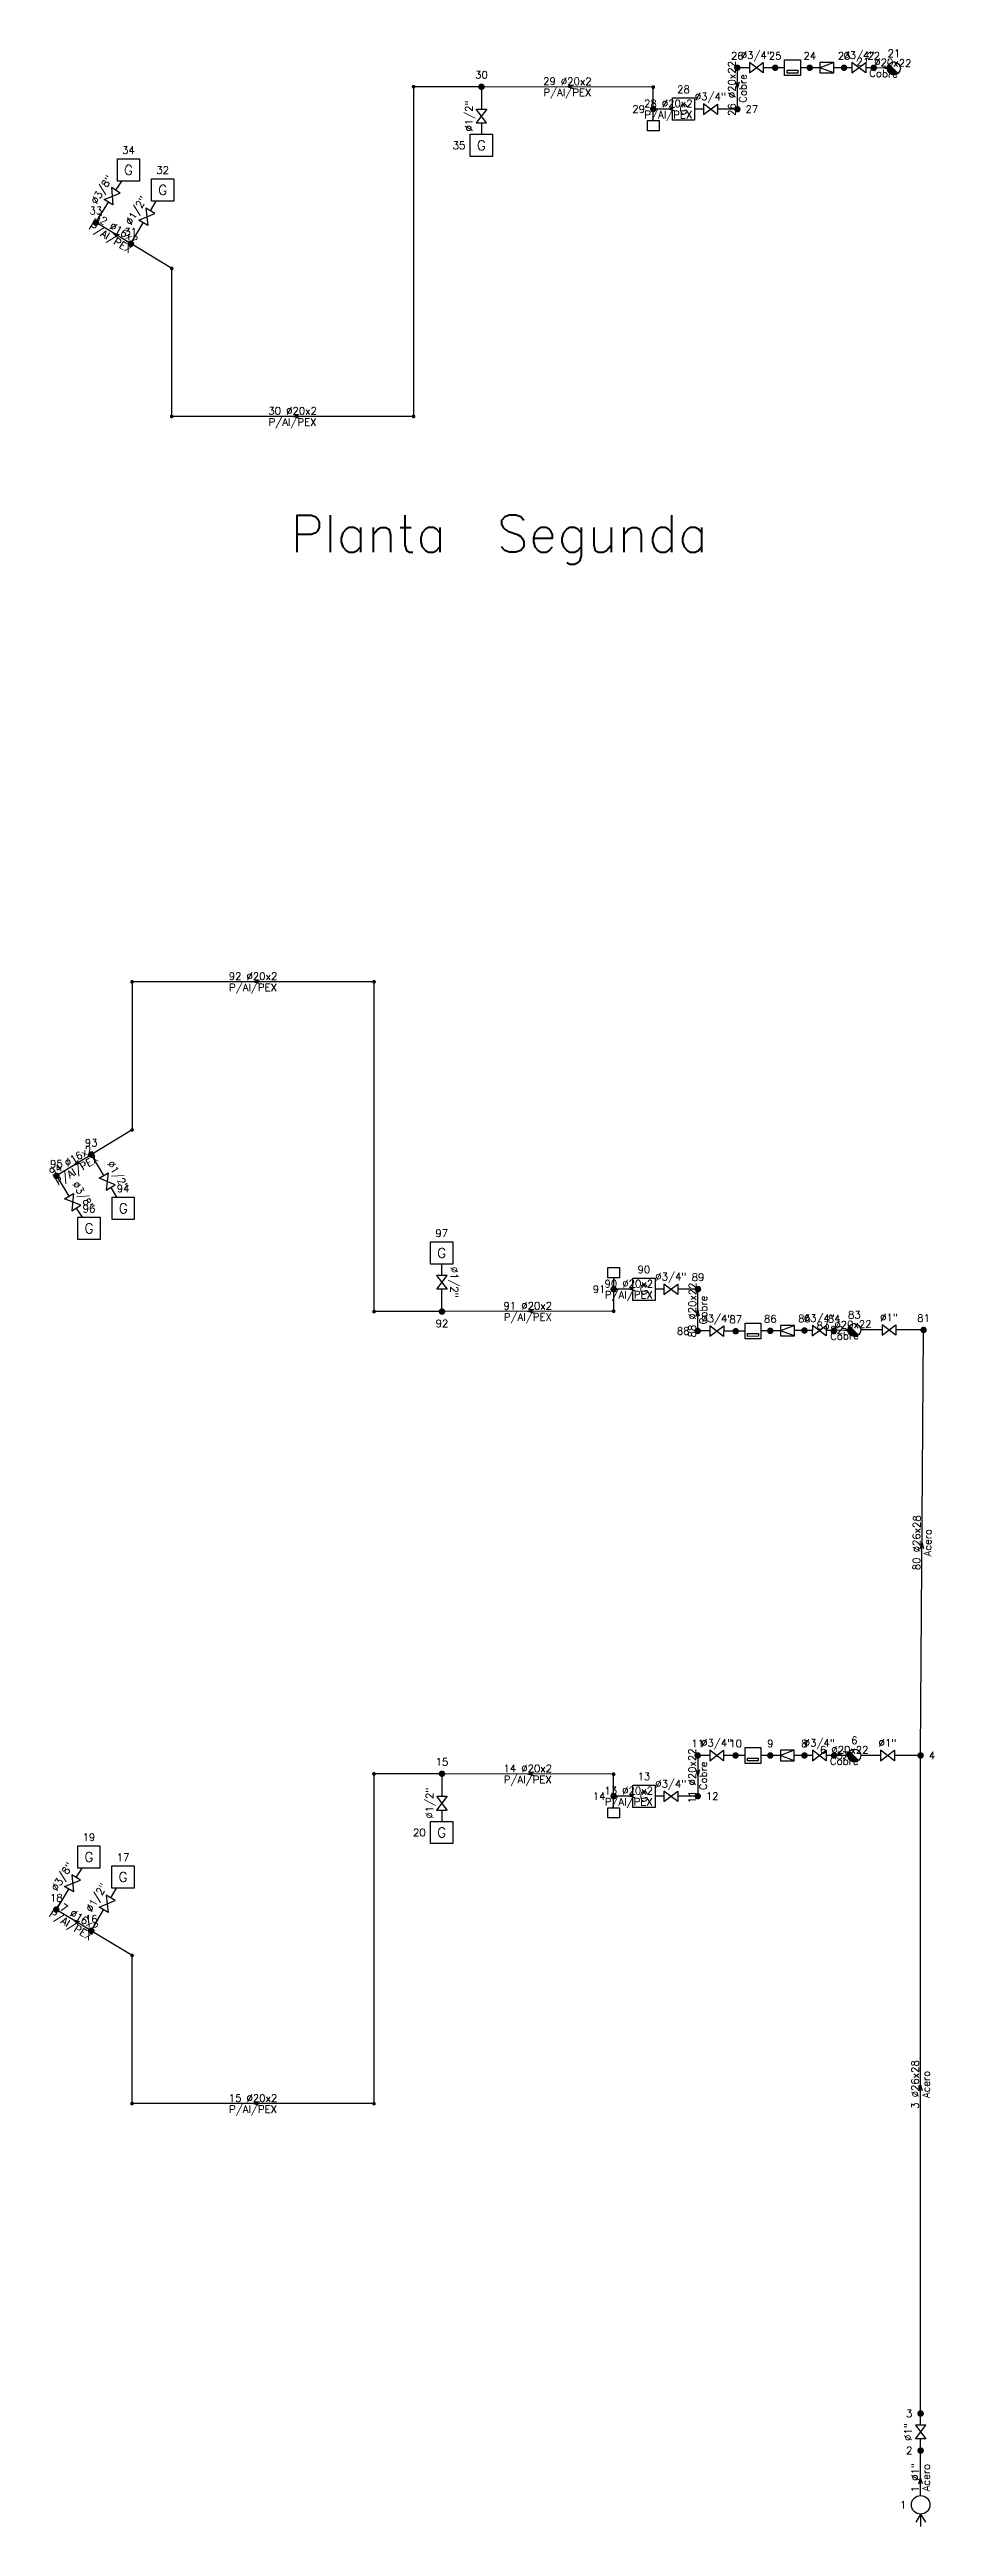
# Model space of a CAD drawing. Header units: metres. Extents: x -46.6 to 10.1, y -1.4 to 97.6.
# Drawn here: x -14.83 to -7.66, y 19.71 to 39.78 of the extents above; entities that cross this region are included whole.
import ezdxf
from ezdxf.enums import TextEntityAlignment as Align

# ---------------------------------------------------------------- set-up
doc = ezdxf.new("R2010")
doc.units = ezdxf.units.M
doc.header["$LTSCALE"] = 12.7
doc.layers.get('0').update_dxf_attribs({"linetype": 'CONTINUOUS'})
doc.layers.add('TEXTO_NUDOS', color=7, linetype='CONTINUOUS')
doc.layers.add('UNIFILAR', color=7, linetype='CONTINUOUS')
doc.layers.add('TEXTO_RAMAS', color=7, linetype='CONTINUOUS', lineweight=18)
doc.styles.add('ROMANS', font='Romans', dxfattribs={"height": 0.0635})

msp = doc.modelspace()

# ---------------------------------------------------------------- texts
at = {"color": 7, "linetype": 'Continuous', "style": 'ROMANS'}
msp.add_text('Planta  Segunda', height=0.30011, dxfattribs=at).set_placement((-11.187, 35.706), align=Align.CENTER)
at = {"layer": 'TEXTO_NUDOS', "color": 30, "linetype": 'Continuous', "style": 'ROMANS'}
for s, p in [('26', (-9.258, 39.698)), ('25', (-8.951, 39.698)), ('24', (-8.671, 39.698)), ('23', (-8.393, 39.698)), ('22', (-8.153, 39.698)), ('21', (-7.989, 39.719)), ('30', (-11.331, 39.544)), ('28', (-9.694, 39.427)), ('34', (-14.191, 38.934)), ('32', (-13.914, 38.772)), ('33', (-14.455, 38.444)), ('31', (-14.173, 38.272)), ('93', (-14.493, 30.891)), ('95', (-14.775, 30.72)), ('94', (-14.234, 30.52)), ('96', (-14.511, 30.357)), ('97', (-11.653, 30.158)), ('90', (-10.015, 29.864)), ('89', (-9.577, 29.801)), ('87', (-9.271, 29.46)), ('86', (-8.991, 29.464)), ('85', (-8.714, 29.466)), ('84', (-8.474, 29.465)), ('83', (-8.31, 29.497)), ('81', (-7.749, 29.47)), ('6', (-8.31, 26.049)), ('15', (-11.651, 25.874)), ('11', (-9.579, 26.023)), ('10', (-9.272, 26.023)), ('9', (-8.991, 26.023)), ('8', (-8.714, 26.023)), ('13', (-10.015, 25.756)), ('19', (-14.512, 25.264)), ('17', (-14.235, 25.101)), ('18', (-14.776, 24.773)), ('16', (-14.493, 24.602))]:
    msp.add_text(s, height=0.06, dxfattribs=at).set_placement(p, align=Align.CENTER)
for s, p in [('29', (-10.006, 39.297)), ('35', (-11.462, 39.003)), ('91', (-10.326, 29.734)), ('88', (-9.645, 29.396)), ('82', (-8.402, 29.404)), ('5', (-8.403, 25.956)), ('14', (-10.326, 25.626)), ('20', (-11.783, 25.332)), ('3', (-7.84, 20.624)), ('2', (-7.84, 20.324)), ('1', (-7.888, 19.884))]:
    msp.add_text(s, height=0.06, dxfattribs=at).set_placement(p, align=Align.MIDDLE_RIGHT)
for s, p in [('27', (-9.192, 39.296)), ('7', (-8.408, 25.956)), ('4', (-7.707, 25.956)), ('12', (-9.513, 25.626))]:
    msp.add_text(s, height=0.06, dxfattribs=at).set_placement(p, align=Align.MIDDLE_LEFT)
msp.add_text('92', height=0.06, dxfattribs=at).set_placement((-11.651, 29.487), align=Align.TOP_CENTER)
at = {"layer": 'TEXTO_RAMAS', "color": 30, "linetype": 'Continuous', "style": 'ROMANS'}
for s, p in [('Ø3/4"', (-9.104, 39.703)), ('Ø3/4"', (-8.273, 39.703)), ('28 Ø20x2', (-9.817, 39.312)), ('30 Ø20x2', (-12.861, 36.821)), ('92 Ø20x2', (-13.182, 32.24)), ('90 Ø20x2', (-10.137, 29.749)), ('Ø3/4"', (-9.425, 26.028)), ('Ø3/4"', (-8.594, 26.028)), ('6 Ø20x22', (-8.392, 25.971)), ('Ø1"', (-8.042, 26.028)), ('13 Ø20x2', (-10.138, 25.641)), ('15 Ø20x2', (-13.182, 23.15))]:
    msp.add_text(s, height=0.06, dxfattribs=at).set_placement(p, align=Align.CENTER)
for s, rotation, p in [('29 Ø20x2', 359.8625, (-10.635, 39.492)), ('26 Ø20x22', 90, (-9.273, 39.464)), ('21 Ø20x22', 358.1672, (-8.071, 39.645)), ('Ø1/2"', 89.8342, (-11.403, 39.241)), ('Ø3/4"', 359.91, (-9.476, 39.368)), ('Ø3/8"', 58.2567, (-14.383, 38.628)), ('Ø1/2"', 59.2692, (-14.104, 38.46)), ('32 Ø16x2', 328.7161, (-14.306, 38.305)), ('94 Ø16x2', 31.2839, (-14.642, 30.752)), ('Ø1/2"', 300.7308, (-14.302, 30.644)), ('Ø3/8"', 301.7433, (-14.583, 30.478)), ('Ø1/2"', 270.1658, (-11.581, 29.791)), ('Ø3/4"', 0.0887, (-9.796, 29.806)), ('88 Ø20x22', 89.6435, (-9.593, 29.566)), ('91 Ø20x2', 0.1375, (-10.956, 29.569)), ('Ø3/4"', 359.5672, (-9.424, 29.467)), ('Ø3/4"', 359.8111, (-8.594, 29.47)), ('Ø1"', 359.9551, (-8.029, 29.475)), ('83 Ø20x22', 1.8328, (-8.392, 29.416)), ('80 Ø26x28', 89.5941, (-7.776, 27.68)), ('11 Ø20x22', 90, (-9.594, 25.791)), ('14 Ø20x2', 359.8625, (-10.956, 25.821)), ('Ø3/4"', 359.9099, (-9.797, 25.697)), ('Ø1/2"', 89.8342, (-11.723, 25.57)), ('Ø3/8"', 58.2567, (-14.704, 24.958)), ('Ø1/2"', 59.2692, (-14.425, 24.79)), ('17 Ø16x2', 328.7161, (-14.627, 24.634)), ('3 Ø26x28', 90, (-7.788, 23.29)), ('Ø1"', 90, (-7.845, 20.474)), ('1 Ø1"', 90, (-7.788, 20.104))]:
    msp.add_text(s, height=0.06, rotation=rotation, dxfattribs=at).set_placement(p, align=Align.CENTER)
for s, rotation, p in [('Cobre', 90, (-9.243, 39.464)), ('Cobre', 358.1672, (-8.072, 39.615)), ('P/Al/PEX', 359.8625, (-10.635, 39.462)), ('P/Al/PEX', 328.7161, (-14.321, 38.279)), ('P/Al/PEX', 31.2839, (-14.626, 30.726)), ('P/Al/PEX', 0.1375, (-10.955, 29.539)), ('Cobre', 89.6435, (-9.563, 29.566)), ('Cobre', 1.8328, (-8.391, 29.386)), ('Acero', 89.5941, (-7.746, 27.68)), ('Cobre', 90, (-9.564, 25.791)), ('P/Al/PEX', 359.8625, (-10.956, 25.791)), ('P/Al/PEX', 328.7161, (-14.642, 24.608)), ('Acero', 90, (-7.758, 23.29)), ('Acero', 90, (-7.758, 20.104))]:
    msp.add_text(s, height=0.06, rotation=rotation, dxfattribs=at).set_placement(p, align=Align.TOP_CENTER)
for s, p in [('P/Al/PEX', (-9.817, 39.282)), ('P/Al/PEX', (-12.861, 36.791)), ('P/Al/PEX', (-13.182, 32.21)), ('P/Al/PEX', (-10.137, 29.719)), ('Cobre', (-8.392, 25.941)), ('P/Al/PEX', (-10.138, 25.611)), ('P/Al/PEX', (-13.182, 23.12))]:
    msp.add_text(s, height=0.06, dxfattribs=at).set_placement(p, align=Align.TOP_CENTER)

# ---------------------------------------------------------------- blocks, each defined once
blk = doc.blocks.new('CONEXION_PLANTAS_GAS')
at = {"color": 0, "linetype": 'Continuous'}
blk.add_circle((-0.004736, -0.005671), 1.5, dxfattribs=at)
for points in [[(-1.499779, 0.11617), (-1.504474, -0.033694), (0.363297, -1.459821), (0.216286, -1.489298)], [(-1.480147, 0.264817), (-1.499779, 0.11617), (0.506632, -1.415814), (0.363297, -1.459821)], [(-1.445772, 0.410761), (-1.480147, 0.264817), (0.644856, -1.357718), (0.506632, -1.415814)], [(-1.396999, 0.552544), (-1.445772, 0.410761), (0.77659, -1.286112), (0.644856, -1.357718)], [(-1.334315, 0.688749), (-1.396999, 0.552544), (0.900518, -1.201713), (0.77659, -1.286112)], [(-1.258346, 0.818016), (-1.334315, 0.688749), (1.0154, -1.105363), (0.900518, -1.201713)], [(-1.169852, 0.939054), (-1.258346, 0.818016), (1.047775, -1.074419), (1.0154, -1.105363)], [(-1.069716, 1.050651), (-1.169852, 0.939054), (-0.004736, -0.005671), (1.047775, -1.074419)], [(-1.504474, -0.033694), (-1.494184, -0.183278), (0.216286, -1.489298), (0.067066, -1.503952)], [(-1.494184, -0.183278), (-1.469012, -0.331087), (0.067066, -1.503952), (-0.082871, -1.503635)], [(-1.469012, -0.331087), (-1.429209, -0.475645), (-0.082871, -1.503635), (-0.232027, -1.488351)], [(-1.429209, -0.475645), (-1.375174, -0.615507), (-0.232027, -1.488351), (-0.378913, -1.458252)], [(-1.375174, -0.615507), (-1.307445, -0.749276), (-0.378913, -1.458252), (-0.52206, -1.41364)], [(-1.307445, -0.749276), (-1.226701, -0.875615), (-0.52206, -1.41364), (-0.660037, -1.35496)], [(-1.226701, -0.875615), (-1.133746, -0.993262), (-0.660037, -1.35496), (-0.791468, -1.282798)], [(-1.133746, -0.993262), (-1.029511, -1.101041), (-0.791468, -1.282798), (-0.915037, -1.197876)]]:
    blk.add_solid(points, dxfattribs=at)
blk = doc.blocks.new('CONEXION_RED_GAS')
at = {"color": 0, "linetype": 'Continuous'}
for q in [(-3.5, 0), (-2.8, 0.8), (-2.8, -0.8)]:
    blk.add_line((-1.5, 0), q, dxfattribs=at)
blk.add_circle((0, 0), 1.5, dxfattribs=at)
blk = doc.blocks.new('NUDO_DERIVACION_GAS')
at = {"color": 0, "linetype": 'Continuous'}
for points in [[(-0.742494, 0.10584), (-0.749351, 0.031185), (-0.748721, -0.043781), (-0.749351, 0.031185)], [(-0.728219, 0.179437), (-0.742494, 0.10584), (-0.74061, -0.118309), (-0.748721, -0.043781)], [(-0.706667, 0.251241), (-0.728219, 0.179437), (-0.725099, -0.191656), (-0.74061, -0.118309)], [(-0.678054, 0.320535), (-0.706667, 0.251241), (-0.702343, -0.263087), (-0.725099, -0.191656)], [(-0.642667, 0.386626), (-0.678054, 0.320535), (-0.672569, -0.33189), (-0.702343, -0.263087)], [(-0.600858, 0.448854), (-0.642667, 0.386626), (-0.636075, -0.397377), (-0.672569, -0.33189)], [(-0.553045, 0.506597), (-0.600858, 0.448854), (-0.593226, -0.458893), (-0.636075, -0.397377)], [(-0.499707, 0.559279), (-0.553045, 0.506597), (-0.544449, -0.515825), (-0.593226, -0.458893)], [(-0.441376, 0.606372), (-0.499707, 0.559279), (-0.490233, -0.567602), (-0.544449, -0.515825)], [(-0.378635, 0.647407), (-0.441376, 0.606372), (-0.431118, -0.613708), (-0.490233, -0.567602)], [(-0.31211, 0.681973), (-0.378635, 0.647407), (-0.367696, -0.653682), (-0.431118, -0.613708)], [(-0.242467, 0.709725), (-0.31211, 0.681973), (-0.300599, -0.687124), (-0.367696, -0.653682)], [(-0.170402, 0.730386), (-0.242467, 0.709725), (-0.2305, -0.713702), (-0.300599, -0.687124)], [(-0.096633, 0.743749), (-0.170402, 0.730386), (-0.158097, -0.733148), (-0.2305, -0.713702)], [(-0.0219, 0.74968), (-0.096633, 0.743749), (-0.084114, -0.745268), (-0.158097, -0.733148)], [(0.053053, 0.748121), (-0.0219, 0.74968), (-0.009291, -0.749942), (-0.084114, -0.745268)], [(0.127475, 0.739087), (0.053053, 0.748121), (0.065624, -0.747123), (-0.009291, -0.749942)], [(0.200624, 0.722669), (0.127475, 0.739087), (0.139884, -0.736839), (0.065624, -0.747123)], [(0.271768, 0.699029), (0.200624, 0.722669), (0.212747, -0.719193), (0.139884, -0.736839)], [(0.340197, 0.668406), (0.271768, 0.699029), (0.283483, -0.694361), (0.212747, -0.719193)], [(0.405227, 0.631103), (0.340197, 0.668406), (0.351388, -0.662591), (0.283483, -0.694361)], [(0.466207, 0.587495), (0.405227, 0.631103), (0.415781, -0.624201), (0.351388, -0.662591)], [(0.52253, 0.538017), (0.466207, 0.587495), (0.47602, -0.579573), (0.415781, -0.624201)], [(0.573632, 0.483163), (0.52253, 0.538017), (0.531502, -0.529155), (0.47602, -0.579573)], [(0.619002, 0.423482), (0.573632, 0.483163), (0.581674, -0.47345), (0.531502, -0.529155)], [(0.658187, 0.359569), (0.619002, 0.423482), (0.626035, -0.413014), (0.581674, -0.47345)], [(0.690796, 0.292064), (0.658187, 0.359569), (0.66414, -0.348452), (0.626035, -0.413014)], [(0.716502, 0.22164), (0.690796, 0.292064), (0.695609, -0.280407), (0.66414, -0.348452)], [(0.73505, 0.149002), (0.716502, 0.22164), (0.720128, -0.209562), (0.695609, -0.280407)], [(0.746253, 0.074875), (0.73505, 0.149002), (0.737451, -0.136622), (0.720128, -0.209562)], [(0.75, 0), (0.746253, 0.074875), (0.747407, -0.062317), (0.737451, -0.136622)]]:
    blk.add_solid(points, dxfattribs=at)
blk = doc.blocks.new('LLAVE_PASO_GAS')
at = {"color": 0, "linetype": 'Continuous'}
for p, q in [((-1.5, 1.125), (1.5, -1.125)), ((1.5, 1.125), (-1.5, -1.125)), ((-1.5, -1.125), (-1.5, 1.125)), ((1.5, -1.125), (1.5, 1.125))]:
    blk.add_line(p, q, dxfattribs=at)
blk = doc.blocks.new('APARATO_GAS')
at = {"color": 0, "linetype": 'Continuous'}
for p, q in [((-1.125, 1.125), (1.125, 1.125)), ((-1.125, -1.125), (-1.125, 1.125)), ((1.125, 1.125), (1.125, -1.125)), ((1.125, -1.125), (-1.125, -1.125))]:
    blk.add_line(p, q, dxfattribs=at)
at = {"color": 0, "linetype": 'Continuous', "style": 'ROMANS'}
blk.add_text('G', height=1, dxfattribs=at).set_placement((0, -0.5), align=Align.CENTER)
blk = doc.blocks.new('NUDO_PASO_GAS')
at = {"color": 0, "linetype": 'Continuous'}
for points in [[(-0.742494, 0.10584), (-0.749351, 0.031185), (-0.748721, -0.043781), (-0.749351, 0.031185)], [(-0.728219, 0.179437), (-0.742494, 0.10584), (-0.74061, -0.118309), (-0.748721, -0.043781)], [(-0.706667, 0.251241), (-0.728219, 0.179437), (-0.725099, -0.191656), (-0.74061, -0.118309)], [(-0.678054, 0.320535), (-0.706667, 0.251241), (-0.702343, -0.263087), (-0.725099, -0.191656)], [(-0.642667, 0.386626), (-0.678054, 0.320535), (-0.672569, -0.33189), (-0.702343, -0.263087)], [(-0.600858, 0.448854), (-0.642667, 0.386626), (-0.636075, -0.397377), (-0.672569, -0.33189)], [(-0.553045, 0.506597), (-0.600858, 0.448854), (-0.593226, -0.458893), (-0.636075, -0.397377)], [(-0.499707, 0.559279), (-0.553045, 0.506597), (-0.544449, -0.515825), (-0.593226, -0.458893)], [(-0.441376, 0.606372), (-0.499707, 0.559279), (-0.490233, -0.567602), (-0.544449, -0.515825)], [(-0.378635, 0.647407), (-0.441376, 0.606372), (-0.431118, -0.613708), (-0.490233, -0.567602)], [(-0.31211, 0.681973), (-0.378635, 0.647407), (-0.367696, -0.653682), (-0.431118, -0.613708)], [(-0.242467, 0.709725), (-0.31211, 0.681973), (-0.300599, -0.687124), (-0.367696, -0.653682)], [(-0.170402, 0.730386), (-0.242467, 0.709725), (-0.2305, -0.713702), (-0.300599, -0.687124)], [(-0.096633, 0.743749), (-0.170402, 0.730386), (-0.158097, -0.733148), (-0.2305, -0.713702)], [(-0.0219, 0.74968), (-0.096633, 0.743749), (-0.084114, -0.745268), (-0.158097, -0.733148)], [(0.053053, 0.748121), (-0.0219, 0.74968), (-0.009291, -0.749942), (-0.084114, -0.745268)], [(0.127475, 0.739087), (0.053053, 0.748121), (0.065624, -0.747123), (-0.009291, -0.749942)], [(0.200624, 0.722669), (0.127475, 0.739087), (0.139884, -0.736839), (0.065624, -0.747123)], [(0.271768, 0.699029), (0.200624, 0.722669), (0.212747, -0.719193), (0.139884, -0.736839)], [(0.340197, 0.668406), (0.271768, 0.699029), (0.283483, -0.694361), (0.212747, -0.719193)], [(0.405227, 0.631103), (0.340197, 0.668406), (0.351388, -0.662591), (0.283483, -0.694361)], [(0.466207, 0.587495), (0.405227, 0.631103), (0.415781, -0.624201), (0.351388, -0.662591)], [(0.52253, 0.538017), (0.466207, 0.587495), (0.47602, -0.579573), (0.415781, -0.624201)], [(0.573632, 0.483163), (0.52253, 0.538017), (0.531502, -0.529155), (0.47602, -0.579573)], [(0.619002, 0.423482), (0.573632, 0.483163), (0.581674, -0.47345), (0.531502, -0.529155)], [(0.658187, 0.359569), (0.619002, 0.423482), (0.626035, -0.413014), (0.581674, -0.47345)], [(0.690796, 0.292064), (0.658187, 0.359569), (0.66414, -0.348452), (0.626035, -0.413014)], [(0.716502, 0.22164), (0.690796, 0.292064), (0.695609, -0.280407), (0.66414, -0.348452)], [(0.73505, 0.149002), (0.716502, 0.22164), (0.720128, -0.209562), (0.695609, -0.280407)], [(0.746253, 0.074875), (0.73505, 0.149002), (0.737451, -0.136622), (0.720128, -0.209562)], [(0.75, 0), (0.746253, 0.074875), (0.747407, -0.062317), (0.737451, -0.136622)]]:
    blk.add_solid(points, dxfattribs=at)
blk = doc.blocks.new('TOMA_PRESION_GAS')
at = {"color": 0, "linetype": 'Continuous'}
for p, q in [((-0.046683, 0.093739), (-0.046683, 0.17616)), ((-0.046683, 0.17616), (0.046683, 0.17616)), ((0.046683, 0.093739), (-0.046683, 0.093739)), ((0, 0.093739), (0, 0.0262)), ((0.046683, 0.17616), (0.046683, 0.093739))]:
    blk.add_line(p, q, dxfattribs=at)
for points in [[(-0.025977, 0.003703), (-0.026217, 0.001091), (-0.026195, -0.001532), (-0.026217, 0.001091)], [(-0.025477, 0.006278), (-0.025977, 0.003703), (-0.025911, -0.004139), (-0.026195, -0.001532)], [(-0.024723, 0.00879), (-0.025477, 0.006278), (-0.025368, -0.006705), (-0.025911, -0.004139)], [(-0.023722, 0.011214), (-0.024723, 0.00879), (-0.024572, -0.009204), (-0.025368, -0.006705)], [(-0.022484, 0.013526), (-0.023722, 0.011214), (-0.02353, -0.011611), (-0.024572, -0.009204)], [(-0.021021, 0.015704), (-0.022484, 0.013526), (-0.022254, -0.013903), (-0.02353, -0.011611)], [(-0.019349, 0.017724), (-0.021021, 0.015704), (-0.020754, -0.016055), (-0.022254, -0.013903)], [(-0.017483, 0.019567), (-0.019349, 0.017724), (-0.019048, -0.018047), (-0.020754, -0.016055)], [(-0.015442, 0.021214), (-0.017483, 0.019567), (-0.017151, -0.019858), (-0.019048, -0.018047)], [(-0.013247, 0.02265), (-0.015442, 0.021214), (-0.015083, -0.021471), (-0.017151, -0.019858)], [(-0.010919, 0.023859), (-0.013247, 0.02265), (-0.012864, -0.02287), (-0.015083, -0.021471)], [(-0.008483, 0.02483), (-0.010919, 0.023859), (-0.010517, -0.02404), (-0.012864, -0.02287)], [(-0.005962, 0.025553), (-0.008483, 0.02483), (-0.008064, -0.024969), (-0.010517, -0.02404)], [(-0.003381, 0.026021), (-0.005962, 0.025553), (-0.005531, -0.02565), (-0.008064, -0.024969)], [(-0.000766, 0.026228), (-0.003381, 0.026021), (-0.002943, -0.026074), (-0.005531, -0.02565)], [(0.001856, 0.026174), (-0.000766, 0.026228), (-0.000325, -0.026237), (-0.002943, -0.026074)], [(0.00446, 0.025858), (0.001856, 0.026174), (0.002296, -0.026139), (-0.000325, -0.026237)], [(0.007019, 0.025283), (0.00446, 0.025858), (0.004894, -0.025779), (0.002296, -0.026139)], [(0.009508, 0.024456), (0.007019, 0.025283), (0.007443, -0.025162), (0.004894, -0.025779)], [(0.011902, 0.023385), (0.009508, 0.024456), (0.009918, -0.024293), (0.007443, -0.025162)], [(0.014177, 0.02208), (0.011902, 0.023385), (0.012294, -0.023181), (0.009918, -0.024293)], [(0.016311, 0.020554), (0.014177, 0.02208), (0.014546, -0.021838), (0.012294, -0.023181)], [(0.018281, 0.018823), (0.016311, 0.020554), (0.016654, -0.020277), (0.014546, -0.021838)], [(0.020069, 0.016904), (0.018281, 0.018823), (0.018595, -0.018513), (0.016654, -0.020277)], [(0.021656, 0.014816), (0.020069, 0.016904), (0.02035, -0.016564), (0.018595, -0.018513)], [(0.023027, 0.01258), (0.021656, 0.014816), (0.021902, -0.01445), (0.02035, -0.016564)], [(0.024168, 0.010218), (0.023027, 0.01258), (0.023235, -0.012191), (0.021902, -0.01445)], [(0.025067, 0.007754), (0.024168, 0.010218), (0.024336, -0.00981), (0.023235, -0.012191)], [(0.025716, 0.005213), (0.025067, 0.007754), (0.025194, -0.007332), (0.024336, -0.00981)], [(0.026108, 0.00262), (0.025716, 0.005213), (0.0258, -0.00478), (0.025194, -0.007332)], [(0.026239, 0), (0.026108, 0.00262), (0.026149, -0.00218), (0.0258, -0.00478)]]:
    blk.add_solid(points, dxfattribs=at)
blk = doc.blocks.new('VALVULA_REG_PRESION_GAS')
at = {"color": 0, "linetype": 'Continuous'}
for p, q in [((-1.50002, 1.125), (1.49998, 0)), ((1.49998, 1.125), (-1.50002, 1.125)), ((-1.50002, 1.125), (-1.50002, -1.125)), ((-1.50002, -1.125), (1.49998, 0)), ((1.49998, -1.125), (1.49998, 1.125)), ((-1.50002, -1.125), (1.49998, -1.125))]:
    blk.add_line(p, q, dxfattribs=at)
blk = doc.blocks.new('CONTADOR_GAS')
at = {"color": 0, "linetype": 'Continuous'}
for p, q in [((-1.125, 1.125), (1.125, 1.125)), ((-1.125, -1.125), (-1.125, 1.125)), ((-0.775, 0.775), (0.775, 0.775)), ((-0.775, 0.367113), (-0.775, 0.775)), ((0.775, 0.367113), (-0.775, 0.367113)), ((0.775, 0.775), (0.775, 0.367113)), ((1.125, 1.125), (1.125, -1.125)), ((1.125, -1.125), (-1.125, -1.125))]:
    blk.add_line(p, q, dxfattribs=at)

# ---------------------------------------------------------------- linework, layer by layer
at = {"layer": 'UNIFILAR', "color": 30, "linetype": 'Continuous'}
for p, q in [((-9.258, 39.606), (-9.258, 39.322)), ((-9.161, 39.632), (-9.232, 39.632)), ((-8.977, 39.632), (-9.048, 39.632)), ((-8.874, 39.632), (-8.924, 39.632)), ((-8.697, 39.632), (-8.747, 39.632)), ((-8.588, 39.632), (-8.644, 39.632)), ((-8.419, 39.632), (-8.476, 39.632)), ((-8.329, 39.632), (-8.367, 39.632)), ((-8.18, 39.632), (-8.217, 39.632)), ((-8.042, 39.629), (-8.127, 39.631)), ((-8.021, 39.642), (-8.071, 39.63)), ((-8.022, 39.614), (-8.071, 39.63)), ((-11.881, 39.463), (-11.881, 36.821)), ((-11.357, 39.478), (-11.866, 39.478)), ((-11.331, 39.452), (-11.331, 39.297)), ((-9.954, 39.475), (-11.304, 39.478)), ((-10.585, 39.49), (-10.635, 39.477)), ((-10.585, 39.462), (-10.635, 39.477)), ((-9.939, 39.323), (-9.939, 39.46)), ((-9.272, 39.514), (-9.258, 39.464)), ((-9.244, 39.514), (-9.258, 39.464)), ((-11.331, 39.184), (-11.332, 39.093)), ((-9.784, 39.297), (-9.913, 39.297)), ((-9.767, 39.311), (-9.817, 39.297)), ((-9.767, 39.283), (-9.817, 39.297)), ((-9.533, 39.297), (-9.604, 39.297)), ((-9.285, 39.296), (-9.42, 39.296)), ((-14.441, 38.4), (-14.352, 38.543)), ((-14.293, 38.639), (-14.246, 38.714)), ((-14.014, 38.472), (-13.967, 38.551)), ((-14.195, 38.22), (-14.432, 38.364)), ((-14.159, 38.229), (-14.072, 38.375)), ((-14.278, 38.254), (-14.314, 38.292)), ((-14.264, 38.278), (-14.314, 38.292)), ((-13.854, 38.014), (-14.15, 38.193)), ((-13.841, 36.821), (-13.841, 37.991)), ((-11.896, 36.806), (-13.826, 36.806)), ((-12.811, 36.82), (-12.861, 36.806)), ((-12.811, 36.792), (-12.861, 36.806)), ((-14.162, 32.21), (-14.162, 31.04)), ((-12.216, 32.225), (-14.147, 32.225)), ((-13.132, 32.239), (-13.182, 32.225)), ((-13.132, 32.211), (-13.182, 32.225)), ((-12.201, 29.568), (-12.201, 32.21)), ((-14.175, 31.017), (-14.471, 30.838)), ((-14.516, 30.811), (-14.753, 30.667)), ((-14.599, 30.777), (-14.634, 30.739)), ((-14.584, 30.753), (-14.634, 30.739)), ((-14.48, 30.802), (-14.393, 30.656)), ((-14.761, 30.631), (-14.673, 30.488)), ((-14.335, 30.559), (-14.288, 30.48)), ((-14.614, 30.392), (-14.567, 30.317)), ((-11.652, 29.847), (-11.652, 29.938)), ((-11.651, 29.579), (-11.652, 29.734)), ((-10.26, 29.708), (-10.26, 29.571)), ((-10.105, 29.734), (-10.234, 29.734)), ((-10.087, 29.748), (-10.137, 29.734)), ((-10.087, 29.72), (-10.137, 29.734)), ((-9.852, 29.734), (-9.925, 29.734)), ((-9.603, 29.735), (-9.74, 29.735)), ((-9.579, 29.423), (-9.577, 29.709)), ((-11.677, 29.553), (-12.186, 29.553)), ((-10.275, 29.556), (-11.625, 29.553)), ((-10.906, 29.569), (-10.956, 29.554)), ((-10.905, 29.541), (-10.956, 29.554)), ((-9.592, 29.516), (-9.578, 29.566)), ((-9.564, 29.516), (-9.578, 29.566)), ((-9.481, 29.396), (-9.553, 29.396)), ((-9.297, 29.394), (-9.369, 29.395)), ((-9.195, 29.395), (-9.245, 29.394)), ((-9.017, 29.397), (-9.068, 29.396)), ((-8.909, 29.398), (-8.965, 29.398)), ((-8.74, 29.399), (-8.796, 29.399)), ((-8.65, 29.399), (-8.687, 29.399)), ((-8.5, 29.399), (-8.538, 29.399)), ((-8.362, 29.402), (-8.448, 29.4)), ((-8.342, 29.417), (-8.392, 29.401)), ((-8.341, 29.389), (-8.392, 29.401)), ((-8.086, 29.404), (-8.257, 29.404)), ((-7.775, 29.404), (-7.973, 29.404)), ((-7.773, 25.983), (-7.749, 29.377)), ((-7.776, 27.63), (-7.761, 27.68)), ((-7.748, 27.63), (-7.761, 27.68)), ((-9.579, 25.93), (-9.579, 25.652)), ((-9.482, 25.956), (-9.553, 25.956)), ((-9.298, 25.956), (-9.369, 25.956)), ((-9.195, 25.956), (-9.245, 25.956)), ((-9.018, 25.956), (-9.068, 25.956)), ((-8.909, 25.956), (-8.965, 25.956)), ((-8.74, 25.956), (-8.796, 25.956)), ((-8.65, 25.956), (-8.688, 25.956)), ((-8.501, 25.956), (-8.538, 25.956)), ((-8.363, 25.956), (-8.448, 25.956)), ((-8.342, 25.97), (-8.392, 25.956)), ((-8.342, 25.942), (-8.392, 25.956)), ((-8.098, 25.956), (-8.258, 25.956)), ((-7.8, 25.956), (-7.986, 25.956)), ((-7.773, 20.65), (-7.773, 25.93)), ((-12.202, 25.792), (-12.202, 23.15)), ((-11.678, 25.808), (-12.187, 25.807)), ((-11.652, 25.781), (-11.652, 25.626)), ((-10.275, 25.804), (-11.625, 25.808)), ((-10.906, 25.82), (-10.956, 25.806)), ((-10.906, 25.792), (-10.956, 25.806)), ((-10.26, 25.652), (-10.26, 25.789)), ((-9.593, 25.841), (-9.579, 25.791)), ((-9.565, 25.841), (-9.579, 25.791)), ((-11.652, 25.514), (-11.653, 25.422)), ((-10.105, 25.626), (-10.234, 25.626)), ((-10.088, 25.64), (-10.138, 25.626)), ((-10.088, 25.612), (-10.138, 25.626)), ((-9.853, 25.626), (-9.925, 25.626)), ((-9.605, 25.626), (-9.741, 25.626)), ((-14.614, 24.968), (-14.567, 25.043)), ((-14.762, 24.729), (-14.673, 24.872)), ((-14.516, 24.549), (-14.753, 24.693)), ((-14.48, 24.558), (-14.393, 24.705)), ((-14.335, 24.802), (-14.288, 24.881)), ((-14.599, 24.583), (-14.635, 24.621)), ((-14.584, 24.607), (-14.635, 24.621)), ((-14.175, 24.344), (-14.471, 24.522)), ((-14.162, 23.15), (-14.162, 24.321)), ((-7.787, 23.24), (-7.773, 23.29)), ((-7.759, 23.24), (-7.773, 23.29)), ((-12.217, 23.135), (-14.147, 23.135)), ((-13.132, 23.149), (-13.182, 23.135)), ((-13.132, 23.121), (-13.182, 23.135)), ((-7.773, 20.53), (-7.773, 20.598)), ((-7.773, 20.35), (-7.773, 20.418)), ((-7.773, 19.959), (-7.773, 20.298)), ((-7.787, 20.054), (-7.773, 20.104)), ((-7.759, 20.054), (-7.773, 20.104))]:
    msp.add_line(p, q, dxfattribs=at)

# ---------------------------------------------------------------- block references
at = {"layer": 'UNIFILAR', "color": 30, "linetype": 'Continuous', "zscale": 1.00036631778}
for name, p, xscale, yscale in [('NUDO_DERIVACION_GAS', (-9.258, 39.632), 0.0350128211223, 0.0350128211223), ('NUDO_DERIVACION_GAS', (-8.951, 39.632), 0.0350128211223, 0.0350128211223), ('NUDO_DERIVACION_GAS', (-8.671, 39.632), 0.0350128211223, 0.0350128211223), ('NUDO_DERIVACION_GAS', (-8.393, 39.632), 0.0350128211223, 0.0350128211223), ('NUDO_DERIVACION_GAS', (-8.153, 39.632), 0.0350128211223, 0.0350128211223), ('CONEXION_PLANTAS_GAS', (-7.989, 39.627), 0.0350128211223, 0.0350128211223), ('NUDO_PASO_GAS', (-11.881, 39.478), 0.0200073263556, 0.0200073263556), ('NUDO_DERIVACION_GAS', (-11.331, 39.478), 0.0350128211223, 0.0350128211223), ('NUDO_PASO_GAS', (-9.939, 39.475), 0.0200073263556, 0.0200073263556), ('APARATO_GAS', (-9.694, 39.297), 0.08002930542240001, 0.08002930542240001), ('NUDO_DERIVACION_GAS', (-9.258, 39.296), 0.0350128211223, 0.0350128211223), ('APARATO_GAS', (-11.332, 39.003), 0.08002930542240001, 0.08002930542240001), ('APARATO_GAS', (-14.191, 38.804), 0.08002930542240001, 0.08002930542240001), ('APARATO_GAS', (-13.914, 38.642), 0.08002930542240001, 0.08002930542240001), ('NUDO_DERIVACION_GAS', (-14.455, 38.377), 0.0350128211223, 0.0350128211223), ('NUDO_DERIVACION_GAS', (-14.173, 38.206), 0.0350128211223, 0.0350128211223), ('NUDO_PASO_GAS', (-13.841, 38.006), 0.0200073263556, 0.0200073263556), ('NUDO_PASO_GAS', (-13.841, 36.806), 0.0200073263556, 0.0200073263556), ('NUDO_PASO_GAS', (-11.881, 36.806), 0.0200073263556, 0.0200073263556), ('NUDO_PASO_GAS', (-14.162, 32.225), 0.0200073263556, 0.0200073263556), ('NUDO_PASO_GAS', (-12.201, 32.225), 0.0200073263556, 0.0200073263556), ('NUDO_PASO_GAS', (-14.162, 31.025), 0.0200073263556, 0.0200073263556), ('NUDO_DERIVACION_GAS', (-14.493, 30.825), 0.0350128211223, 0.0350128211223), ('NUDO_DERIVACION_GAS', (-14.775, 30.653), 0.0350128211223, 0.0350128211223), ('APARATO_GAS', (-14.511, 30.227), 0.08002930542240001, 0.08002930542240001), ('APARATO_GAS', (-14.234, 30.389), 0.08002930542240001, 0.08002930542240001), ('APARATO_GAS', (-11.653, 30.028), 0.08002930542240001, 0.08002930542240001), ('TOMA_PRESION_GAS', (-10.26, 29.734), 1.00036631778, 1.00036631778), ('APARATO_GAS', (-10.015, 29.734), 0.08002930542240001, 0.08002930542240001), ('NUDO_DERIVACION_GAS', (-9.577, 29.735), 0.0350128211223, 0.0350128211223), ('NUDO_PASO_GAS', (-12.201, 29.553), 0.0200073263556, 0.0200073263556), ('NUDO_DERIVACION_GAS', (-11.651, 29.553), 0.0350128211223, 0.0350128211223), ('NUDO_PASO_GAS', (-10.26, 29.556), 0.0200073263556, 0.0200073263556), ('NUDO_DERIVACION_GAS', (-9.579, 29.396), 0.0350128211223, 0.0350128211223), ('NUDO_DERIVACION_GAS', (-9.271, 29.394), 0.0350128211223, 0.0350128211223), ('NUDO_DERIVACION_GAS', (-8.991, 29.397), 0.0350128211223, 0.0350128211223), ('NUDO_DERIVACION_GAS', (-8.714, 29.4), 0.0350128211223, 0.0350128211223), ('NUDO_DERIVACION_GAS', (-8.474, 29.399), 0.0350128211223, 0.0350128211223), ('CONEXION_PLANTAS_GAS', (-8.31, 29.404), 0.0350128211223, 0.0350128211223), ('CONEXION_PLANTAS_GAS', (-8.31, 29.404), 0.0350128211223, 0.0350128211223), ('NUDO_DERIVACION_GAS', (-7.749, 29.404), 0.0350128211223, 0.0350128211223), ('NUDO_DERIVACION_GAS', (-9.579, 25.956), 0.0350128211223, 0.0350128211223), ('NUDO_DERIVACION_GAS', (-9.272, 25.956), 0.0350128211223, 0.0350128211223), ('NUDO_DERIVACION_GAS', (-8.991, 25.956), 0.0350128211223, 0.0350128211223), ('NUDO_DERIVACION_GAS', (-8.714, 25.956), 0.0350128211223, 0.0350128211223), ('NUDO_DERIVACION_GAS', (-8.474, 25.956), 0.0350128211223, 0.0350128211223), ('CONEXION_PLANTAS_GAS', (-8.31, 25.956), 0.0350128211223, 0.0350128211223), ('CONEXION_PLANTAS_GAS', (-8.31, 25.956), 0.0350128211223, 0.0350128211223), ('NUDO_DERIVACION_GAS', (-7.773, 25.956), 0.0350128211223, 0.0350128211223), ('NUDO_PASO_GAS', (-12.202, 25.807), 0.0200073263556, 0.0200073263556), ('NUDO_DERIVACION_GAS', (-11.651, 25.808), 0.0350128211223, 0.0350128211223), ('NUDO_PASO_GAS', (-10.26, 25.804), 0.0200073263556, 0.0200073263556), ('APARATO_GAS', (-10.015, 25.626), 0.08002930542240001, 0.08002930542240001), ('NUDO_DERIVACION_GAS', (-9.579, 25.626), 0.0350128211223, 0.0350128211223), ('APARATO_GAS', (-11.653, 25.332), 0.08002930542240001, 0.08002930542240001), ('APARATO_GAS', (-14.512, 25.134), 0.08002930542240001, 0.08002930542240001), ('APARATO_GAS', (-14.235, 24.971), 0.08002930542240001, 0.08002930542240001), ('NUDO_DERIVACION_GAS', (-14.776, 24.707), 0.0350128211223, 0.0350128211223), ('NUDO_DERIVACION_GAS', (-14.493, 24.535), 0.0350128211223, 0.0350128211223), ('NUDO_PASO_GAS', (-14.162, 24.336), 0.0200073263556, 0.0200073263556), ('NUDO_PASO_GAS', (-14.162, 23.135), 0.0200073263556, 0.0200073263556), ('NUDO_PASO_GAS', (-12.202, 23.135), 0.0200073263556, 0.0200073263556), ('NUDO_DERIVACION_GAS', (-7.773, 20.624), 0.0350128211223, 0.0350128211223), ('NUDO_DERIVACION_GAS', (-7.773, 20.324), 0.0350128211223, 0.0350128211223)]:
    msp.add_blockref(name, p, dxfattribs=dict(at, xscale=xscale, yscale=yscale))
for name, p, xscale, yscale, rotation in [('LLAVE_PASO_GAS', (-9.104, 39.632), 0.03751373691675, 0.03751373691675, 180), ('CONTADOR_GAS', (-8.811, 39.632), 0.05652069695457, 0.05652069695457, 180), ('VALVULA_REG_PRESION_GAS', (-8.532, 39.632), 0.03751373691675, 0.03751373691675, 180), ('LLAVE_PASO_GAS', (-8.273, 39.632), 0.03751373691675, 0.03751373691675, 180), ('LLAVE_PASO_GAS', (-9.476, 39.296), 0.03751373691674999, 0.03751373691674999, 179.909987), ('LLAVE_PASO_GAS', (-11.331, 39.241), 0.03751373691675, 0.03751373691675, 269.834212), ('TOMA_PRESION_GAS', (-9.939, 39.297), 1.00036631778, 1.00036631778, 180), ('LLAVE_PASO_GAS', (-14.323, 38.591), 0.03751373691675, 0.03751373691675, 58.256744), ('LLAVE_PASO_GAS', (-14.043, 38.424), 0.03751373691675, 0.03751373691675, 59.269241), ('LLAVE_PASO_GAS', (-14.643, 30.44), 0.03751373691675, 0.03751373691675, 301.743256), ('LLAVE_PASO_GAS', (-14.364, 30.607), 0.03751373691675, 0.03751373691675, 300.730759), ('LLAVE_PASO_GAS', (-11.652, 29.79), 0.03751373691675, 0.03751373691675, 90.16578799999998), ('LLAVE_PASO_GAS', (-9.796, 29.734), 0.03751373691675, 0.03751373691675, 180.088708), ('LLAVE_PASO_GAS', (-9.425, 29.395), 0.03751373691675, 0.03751373691675, 179.567205), ('CONTADOR_GAS', (-9.131, 29.396), 0.05652069695457003, 0.05652069695457003, 180.674776), ('VALVULA_REG_PRESION_GAS', (-8.852, 29.398), 0.03751373691675, 0.03751373691675, 180.45019), ('LLAVE_PASO_GAS', (-8.594, 29.399), 0.03751373691674999, 0.03751373691674999, 179.811089), ('LLAVE_PASO_GAS', (-8.029, 29.404), 0.03751373691674999, 0.03751373691674999, 179.955093), ('LLAVE_PASO_GAS', (-9.425, 25.956), 0.03751373691675, 0.03751373691675, 180), ('CONTADOR_GAS', (-9.132, 25.956), 0.05652069695457, 0.05652069695457, 180), ('VALVULA_REG_PRESION_GAS', (-8.853, 25.956), 0.03751373691675, 0.03751373691675, 180), ('LLAVE_PASO_GAS', (-8.594, 25.956), 0.03751373691675, 0.03751373691675, 180), ('LLAVE_PASO_GAS', (-8.042, 25.956), 0.03751373691675, 0.03751373691675, 180), ('LLAVE_PASO_GAS', (-11.652, 25.57), 0.03751373691675, 0.03751373691675, 269.834212), ('TOMA_PRESION_GAS', (-10.26, 25.626), 1.00036631778, 1.00036631778, 180), ('LLAVE_PASO_GAS', (-9.797, 25.626), 0.03751373691674999, 0.03751373691674999, 179.909882), ('LLAVE_PASO_GAS', (-14.644, 24.92), 0.03751373691675, 0.03751373691675, 58.256744), ('LLAVE_PASO_GAS', (-14.364, 24.753), 0.03751373691675, 0.03751373691675, 59.269241), ('LLAVE_PASO_GAS', (-7.773, 20.474), 0.03751373691675, 0.03751373691675, 90), ('CONEXION_RED_GAS', (-7.773, 19.884), 0.05001831588900001, 0.05001831588900001, 90)]:
    msp.add_blockref(name, p, dxfattribs=dict(at, xscale=xscale, yscale=yscale, rotation=rotation))

msp.set_redraw_order([(e.dxf.handle, doc.entitydb.next_handle()) for e in msp.query("TEXT MTEXT ATTDEF DIMENSION ARC_DIMENSION")])  # texts and dimensions are drawn at this point

doc.saveas('drawing.dxf')
